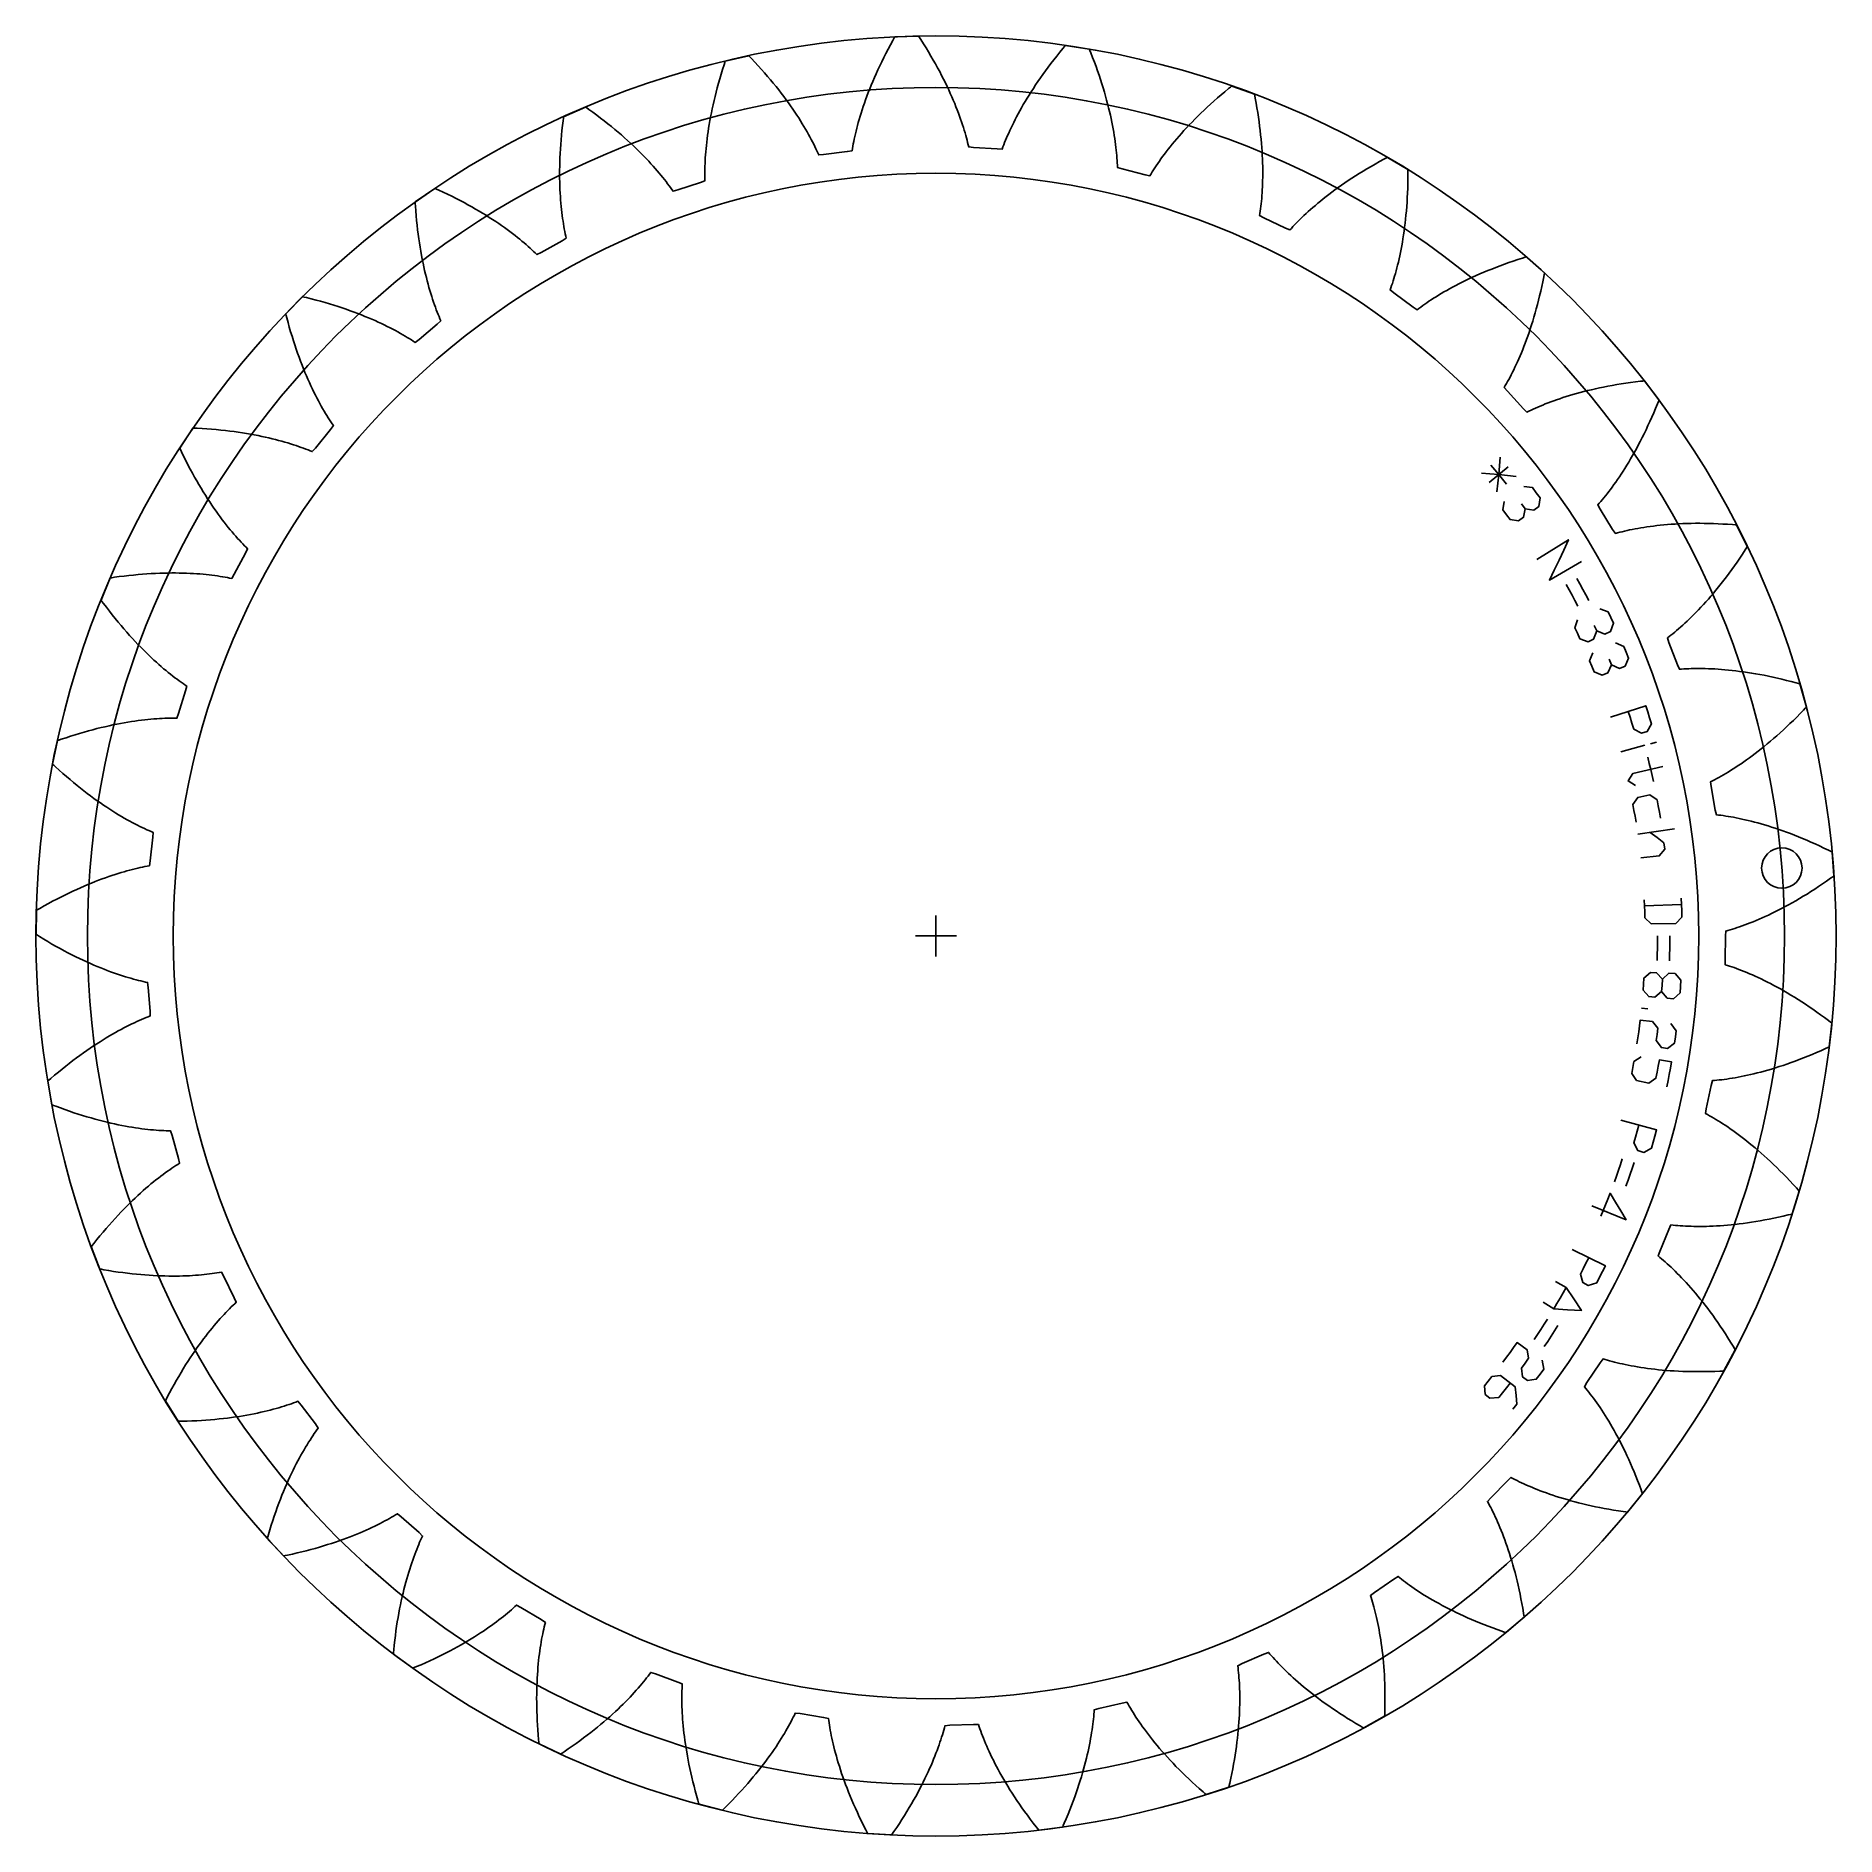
# Model space of a CAD drawing. Extents: x -4.38 to 4.38, y -4.38 to 4.38.
import ezdxf

# ---------------------------------------------------------------- set-up
doc = ezdxf.new("R2010")
doc.units = 0
doc.header["$MEASUREMENT"] = 0
for name, color, linetype in [('gear', 7, 'CONTINUOUS'), ('gear_guides', 5, 'CONTINUOUS'), ('gear_texts', 7, 'CONTINUOUS')]:
    doc.layers.add(name, color=color, linetype=linetype)

msp = doc.modelspace()

# ---------------------------------------------------------------- linework, layer by layer
at = {"layer": 'gear'}
msp.add_lwpolyline([(3.8375, 0), (3.839038, 0.023824), (3.849385, 0.026733), (3.860099, 0.029869), (3.871175, 0.033238), (3.882612, 0.036848), (3.894403, 0.040709), (3.906546, 0.044828), (3.919036, 0.049212), (3.931869, 0.053869), (3.945041, 0.058807), (3.958546, 0.064035), (3.972381, 0.069558), (3.98654, 0.075386), (4.001018, 0.081525), (4.015811, 0.087983), (4.030913, 0.094766), (4.046319, 0.101883), (4.062024, 0.109341), (4.078022, 0.117146), (4.094307, 0.125306), (4.110874, 0.133827), (4.127717, 0.142717), (4.14483, 0.151982), (4.162206, 0.161628), (4.17984, 0.171663), (4.197725, 0.182093), (4.215855, 0.192925), (4.234223, 0.204164), (4.252822, 0.215817), (4.271647, 0.22789), (4.29069, 0.240389), (4.309943, 0.25332), (4.329401, 0.266689), (4.349056, 0.280501), (4.358955, 0.287576), (4.363922, 0.291155), (4.365165, 0.292054), (4.365204, 0.292083), (4.365237, 0.29211), (4.355903, 0.408327), (4.355866, 0.408349), (4.355823, 0.40837), (4.354452, 0.40906), (4.348978, 0.411801), (4.338077, 0.417204), (4.316469, 0.427703), (4.295127, 0.437795), (4.274057, 0.447487), (4.253263, 0.456787), (4.232753, 0.465701), (4.212532, 0.474236), (4.192605, 0.482399), (4.172979, 0.490198), (4.153659, 0.49764), (4.134649, 0.504732), (4.115956, 0.511482), (4.097584, 0.517897), (4.079539, 0.523985), (4.061824, 0.529753), (4.044445, 0.535209), (4.027407, 0.540361), (4.010713, 0.545216), (3.994369, 0.549783), (3.978377, 0.55407), (3.962744, 0.558083), (3.947471, 0.561833), (3.932563, 0.565326), (3.918024, 0.568571), (3.903858, 0.571576), (3.890067, 0.574349), (3.876655, 0.576898), (3.863626, 0.579233), (3.850981, 0.58136), (3.838724, 0.583289), (3.826858, 0.585029), (3.815386, 0.586587), (3.804309, 0.587972), (3.79363, 0.589193), (3.78831, 0.612466), (3.768151, 0.726252), (3.765153, 0.749936), (3.774762, 0.754751), (3.784689, 0.759857), (3.794928, 0.765262), (3.805474, 0.770972), (3.816322, 0.776994), (3.827466, 0.783336), (3.838901, 0.790005), (3.850621, 0.797007), (3.862619, 0.804349), (3.874891, 0.812037), (3.887431, 0.820079), (3.900231, 0.828481), (3.913286, 0.837249), (3.926589, 0.84639), (3.940135, 0.855909), (3.953916, 0.865813), (3.967925, 0.876108), (3.982157, 0.8868), (3.996604, 0.897894), (4.011258, 0.909397), (4.026114, 0.921313), (4.041164, 0.933649), (4.056401, 0.94641), (4.071817, 0.959601), (4.087405, 0.973227), (4.103157, 0.987294), (4.119066, 1.001806), (4.135125, 1.016769), (4.151324, 1.032186), (4.167657, 1.048063), (4.184116, 1.064404), (4.200692, 1.081214), (4.217378, 1.098496), (4.225759, 1.107316), (4.229959, 1.111771), (4.231009, 1.11289), (4.231042, 1.112925), (4.23107, 1.112958), (4.19991, 1.225308), (4.19987, 1.225323), (4.199823, 1.225336), (4.198347, 1.225753), (4.192452, 1.227408), (4.180725, 1.230651), (4.157522, 1.236871), (4.134655, 1.242742), (4.112131, 1.248271), (4.089954, 1.253468), (4.068127, 1.258339), (4.046656, 1.262893), (4.025545, 1.267138), (4.004797, 1.271081), (3.984418, 1.274732), (3.96441, 1.278099), (3.944777, 1.281189), (3.925523, 1.284011), (3.906651, 1.286573), (3.888165, 1.288885), (3.870068, 1.290953), (3.852363, 1.292787), (3.835052, 1.294396), (3.818138, 1.295787), (3.801625, 1.29697), (3.785514, 1.297952), (3.769807, 1.298744), (3.754508, 1.299352), (3.739618, 1.299787), (3.725139, 1.300056), (3.711072, 1.300169), (3.69742, 1.300135), (3.684184, 1.299961), (3.671366, 1.299657), (3.658965, 1.299232), (3.646985, 1.298694), (3.635425, 1.298053), (3.624286, 1.297317), (3.613569, 1.296494), (3.60394, 1.31834), (3.562612, 1.426255), (3.555185, 1.448944), (3.56371, 1.45549), (3.572491, 1.462383), (3.581522, 1.469627), (3.590797, 1.47723), (3.600309, 1.485197), (3.610052, 1.493533), (3.620018, 1.502245), (3.6302, 1.511338), (3.640593, 1.520819), (3.651188, 1.530691), (3.661979, 1.540961), (3.672958, 1.551633), (3.684117, 1.562713), (3.69545, 1.574206), (3.70695, 1.586117), (3.718607, 1.59845), (3.730415, 1.611211), (3.742366, 1.624402), (3.754452, 1.63803), (3.766665, 1.652098), (3.778998, 1.666611), (3.791441, 1.681572), (3.803987, 1.696986), (3.816628, 1.712856), (3.829356, 1.729186), (3.842161, 1.74598), (3.855036, 1.763241), (3.867973, 1.780972), (3.880962, 1.799176), (3.893995, 1.817858), (3.907064, 1.837018), (3.920159, 1.856661), (3.933272, 1.876789), (3.939833, 1.887036), (3.943114, 1.892205), (3.943934, 1.893502), (3.94396, 1.893543), (3.94398, 1.893581), (3.892121, 1.998003), (3.892079, 1.99801), (3.892031, 1.998014), (3.890502, 1.998144), (3.884401, 1.998654), (3.872272, 1.999619), (3.848311, 2.001335), (3.824746, 2.002772), (3.801583, 2.003939), (3.778822, 2.004845), (3.756469, 2.005497), (3.734524, 2.005905), (3.712991, 2.006078), (3.691872, 2.006024), (3.67117, 2.005752), (3.650886, 2.005271), (3.631023, 2.00459), (3.611583, 2.003717), (3.592568, 2.002662), (3.573978, 2.001433), (3.555816, 2.000039), (3.538084, 1.998489), (3.520781, 1.996793), (3.50391, 1.994958), (3.487471, 1.992994), (3.471465, 1.99091), (3.455893, 1.988714), (3.440755, 1.986417), (3.426052, 1.984026), (3.411783, 1.98155), (3.39795, 1.978999), (3.384551, 1.976381), (3.371587, 1.973706), (3.359057, 1.970981), (3.346962, 1.968217), (3.335299, 1.965422), (3.32407, 1.962604), (3.313272, 1.959773), (3.302904, 1.956937), (3.289315, 1.976566), (3.22831, 2.074709), (3.216724, 2.095583), (3.223855, 2.103624), (3.231173, 2.112054), (3.23867, 2.120877), (3.246339, 2.130097), (3.254172, 2.13972), (3.26216, 2.14975), (3.270297, 2.16019), (3.278575, 2.171047), (3.286986, 2.182322), (3.295521, 2.194021), (3.304173, 2.206147), (3.312934, 2.218705), (3.321795, 2.231697), (3.330748, 2.245127), (3.339786, 2.258999), (3.348898, 2.273315), (3.358078, 2.28808), (3.367317, 2.303295), (3.376605, 2.318964), (3.385935, 2.335089), (3.395298, 2.351673), (3.404685, 2.368719), (3.414087, 2.386229), (3.423497, 2.404204), (3.432904, 2.422648), (3.442299, 2.441562), (3.451675, 2.460947), (3.461022, 2.480806), (3.470332, 2.50114), (3.479594, 2.52195), (3.4888, 2.543238), (3.497941, 2.565004), (3.507008, 2.58725), (3.511511, 2.598553), (3.513754, 2.60425), (3.514314, 2.605678), (3.514332, 2.605723), (3.514345, 2.605764), (3.443661, 2.698486), (3.443618, 2.698484), (3.44357, 2.698479), (3.442044, 2.698318), (3.435957, 2.697664), (3.423864, 2.696316), (3.400011, 2.693466), (3.376601, 2.690418), (3.353635, 2.68718), (3.331115, 2.683761), (3.309041, 2.680171), (3.287416, 2.676419), (3.266239, 2.672514), (3.245512, 2.668464), (3.225236, 2.664279), (3.20541, 2.659968), (3.186035, 2.65554), (3.167111, 2.651004), (3.148639, 2.646369), (3.130618, 2.641644), (3.113048, 2.636838), (3.095929, 2.631961), (3.079261, 2.62702), (3.063042, 2.622026), (3.047271, 2.616986), (3.031949, 2.611911), (3.017074, 2.606808), (3.002644, 2.601687), (2.988659, 2.596556), (2.975117, 2.591425), (2.962016, 2.586302), (2.949355, 2.581196), (2.937132, 2.576115), (2.925344, 2.571069), (2.91399, 2.566065), (2.903068, 2.561113), (2.892574, 2.556222), (2.882507, 2.551398), (2.872863, 2.546652), (2.855805, 2.563354), (2.777329, 2.648178), (2.762002, 2.666482), (2.767483, 2.675728), (2.773073, 2.68539), (2.778765, 2.695472), (2.78455, 2.705977), (2.79042, 2.716909), (2.796366, 2.728269), (2.80238, 2.740061), (2.808454, 2.752287), (2.814579, 2.764951), (2.820746, 2.778054), (2.826946, 2.791598), (2.833172, 2.805587), (2.839414, 2.820021), (2.845664, 2.834903), (2.851913, 2.850234), (2.858152, 2.866017), (2.864371, 2.882251), (2.870563, 2.89894), (2.876719, 2.916084), (2.882828, 2.933683), (2.888883, 2.95174), (2.894875, 2.970254), (2.900794, 2.989227), (2.906631, 3.008658), (2.912377, 3.028549), (2.918024, 3.048899), (2.923562, 3.069709), (2.928982, 3.090977), (2.934274, 3.112706), (2.939431, 3.134892), (2.944442, 3.157538), (2.949299, 3.180641), (2.953992, 3.2042), (2.956274, 3.216151), (2.957399, 3.22217), (2.957678, 3.223679), (2.957687, 3.223726), (2.957692, 3.223769), (2.870738, 3.301438), (2.870696, 3.301428), (2.87065, 3.301414), (2.869182, 3.300967), (2.863328, 3.299172), (2.85171, 3.295561), (2.828827, 3.288248), (2.806417, 3.280824), (2.784479, 3.273299), (2.763012, 3.26568), (2.742017, 3.257977), (2.721492, 3.2502), (2.701438, 3.242358), (2.681852, 3.234459), (2.662733, 3.226512), (2.644081, 3.218527), (2.625895, 3.210512), (2.608171, 3.202477), (2.59091, 3.19443), (2.574109, 3.18638), (2.557767, 3.178336), (2.54188, 3.170306), (2.526448, 3.1623), (2.511467, 3.154327), (2.496935, 3.146394), (2.482851, 3.13851), (2.46921, 3.130684), (2.45601, 3.122925), (2.443249, 3.115241), (2.430923, 3.107639), (2.419028, 3.100129), (2.407562, 3.092719), (2.396521, 3.085417), (2.385902, 3.078231), (2.3757, 3.07117), (2.365912, 3.06424), (2.356533, 3.057451), (2.347561, 3.050809), (2.33899, 3.044323), (2.319079, 3.057495), (2.225968, 3.125935), (2.207454, 3.141007), (2.211086, 3.151123), (2.214747, 3.161669), (2.218428, 3.172646), (2.22212, 3.184056), (2.225815, 3.195901), (2.229504, 3.208181), (2.233178, 3.220898), (2.236828, 3.234053), (2.240445, 3.247647), (2.244021, 3.26168), (2.247546, 3.276154), (2.251012, 3.291068), (2.25441, 3.306422), (2.257731, 3.322218), (2.260965, 3.338455), (2.264104, 3.355133), (2.267139, 3.372251), (2.27006, 3.38981), (2.27286, 3.407809), (2.275529, 3.426247), (2.278057, 3.445123), (2.280436, 3.464436), (2.282658, 3.484186), (2.284712, 3.504371), (2.28659, 3.52499), (2.288284, 3.546041), (2.289783, 3.567523), (2.29108, 3.589433), (2.292165, 3.61177), (2.293029, 3.634532), (2.293664, 3.657716), (2.294061, 3.681321), (2.29421, 3.705343), (2.29419, 3.71751), (2.294155, 3.723632), (2.294144, 3.725167), (2.294143, 3.725215), (2.29414, 3.725258), (2.194059, 3.785067), (2.194019, 3.78505), (2.193977, 3.785027), (2.19262, 3.78431), (2.187212, 3.78144), (2.176487, 3.775695), (2.155401, 3.764184), (2.134801, 3.752653), (2.114684, 3.741112), (2.095047, 3.729568), (2.075889, 3.718032), (2.057207, 3.706511), (2.038999, 3.695015), (2.021262, 3.683552), (2.003993, 3.67213), (1.987189, 3.66076), (1.970848, 3.649448), (1.954966, 3.638203), (1.939539, 3.627035), (1.924565, 3.615951), (1.91004, 3.604959), (1.895961, 3.594069), (1.882322, 3.583287), (1.869121, 3.572622), (1.856354, 3.562082), (1.844015, 3.551676), (1.832102, 3.54141), (1.82061, 3.531293), (1.809533, 3.521332), (1.798868, 3.511535), (1.78861, 3.50191), (1.778753, 3.492464), (1.769294, 3.483204), (1.760226, 3.474139), (1.751545, 3.465274), (1.743245, 3.456617), (1.735321, 3.448175), (1.727768, 3.439956), (1.72058, 3.431965), (1.698535, 3.441131), (1.594155, 3.490713), (1.573123, 3.502009), (1.574775, 3.512629), (1.576373, 3.523677), (1.57791, 3.535152), (1.579377, 3.547055), (1.580763, 3.559385), (1.582061, 3.572142), (1.583262, 3.585324), (1.584357, 3.598932), (1.585336, 3.612965), (1.586191, 3.627421), (1.586914, 3.6423), (1.587495, 3.657601), (1.587925, 3.673321), (1.588197, 3.68946), (1.588299, 3.706015), (1.588226, 3.722986), (1.587966, 3.740369), (1.587512, 3.758164), (1.586855, 3.776367), (1.585985, 3.794977), (1.584896, 3.81399), (1.583577, 3.833405), (1.58202, 3.853218), (1.580218, 3.873427), (1.57816, 3.894029), (1.575839, 3.91502), (1.573246, 3.936397), (1.570372, 3.958157), (1.56721, 3.980296), (1.563751, 4.00281), (1.559987, 4.025695), (1.55591, 4.048948), (1.55151, 4.072565), (1.549187, 4.084508), (1.547995, 4.090513), (1.547693, 4.092018), (1.547684, 4.092065), (1.547672, 4.092106), (1.438081, 4.131894), (1.438045, 4.13187), (1.438008, 4.13184), (1.436811, 4.130879), (1.432044, 4.127037), (1.4226, 4.119366), (1.404074, 4.104073), (1.386028, 4.088852), (1.368458, 4.073712), (1.351361, 4.05866), (1.334733, 4.043707), (1.318569, 4.028858), (1.302865, 4.014124), (1.287618, 3.999511), (1.272823, 3.985028), (1.258475, 3.970683), (1.24457, 3.956483), (1.231102, 3.942436), (1.218068, 3.92855), (1.205463, 3.914832), (1.19328, 3.901291), (1.181516, 3.887932), (1.170165, 3.874764), (1.159221, 3.861794), (1.148678, 3.849028), (1.138533, 3.836475), (1.128777, 3.82414), (1.119407, 3.81203), (1.110416, 3.800153), (1.101798, 3.788515), (1.093546, 3.777123), (1.085656, 3.765982), (1.07812, 3.755099), (1.070931, 3.744481), (1.064085, 3.734134), (1.057574, 3.724063), (1.05139, 3.714274), (1.045529, 3.704774), (1.039983, 3.695567), (1.016602, 3.700395), (0.904725, 3.729327), (0.881935, 3.736438), (0.881547, 3.747179), (0.881026, 3.75833), (0.880364, 3.769889), (0.879551, 3.781854), (0.878579, 3.794224), (0.877439, 3.806995), (0.876123, 3.820167), (0.874623, 3.833736), (0.872929, 3.847701), (0.871033, 3.862058), (0.868927, 3.876805), (0.866601, 3.891938), (0.864049, 3.907456), (0.861261, 3.923354), (0.858229, 3.93963), (0.854945, 3.95628), (0.8514, 3.9733), (0.847586, 3.990687), (0.843496, 4.008437), (0.839121, 4.026546), (0.834452, 4.04501), (0.829483, 4.063824), (0.824205, 4.082985), (0.81861, 4.102488), (0.812691, 4.122328), (0.806439, 4.1425), (0.799847, 4.163), (0.792908, 4.183823), (0.785613, 4.204963), (0.777956, 4.226416), (0.769928, 4.248175), (0.761524, 4.270236), (0.752734, 4.292594), (0.748193, 4.303881), (0.745886, 4.309552), (0.745305, 4.310973), (0.745287, 4.311017), (0.745268, 4.311056), (0.630126, 4.329384), (0.630096, 4.329353), (0.630065, 4.329317), (0.629072, 4.328147), (0.625118, 4.323473), (0.617296, 4.314153), (0.602, 4.29563), (0.58716, 4.277268), (0.572774, 4.259077), (0.558834, 4.241062), (0.545336, 4.223231), (0.532274, 4.205592), (0.519643, 4.188152), (0.507437, 4.170918), (0.49565, 4.153897), (0.484276, 4.137095), (0.473309, 4.12052), (0.462744, 4.104179), (0.452573, 4.088077), (0.442792, 4.072222), (0.433392, 4.056619), (0.424369, 4.041276), (0.415714, 4.026197), (0.407423, 4.01139), (0.399487, 3.99686), (0.3919, 3.982613), (0.384656, 3.968655), (0.377747, 3.954991), (0.371166, 3.941627), (0.364906, 3.928568), (0.358959, 3.91582), (0.35332, 3.903387), (0.347979, 3.891275), (0.342931, 3.879489), (0.338166, 3.868032), (0.333678, 3.856911), (0.32946, 3.846129), (0.325502, 3.835691), (0.321798, 3.825601), (0.297927, 3.825918), (0.182596, 3.833153), (0.158872, 3.835823), (0.156458, 3.846297), (0.153836, 3.857148), (0.150998, 3.868372), (0.147935, 3.879967), (0.14464, 3.891929), (0.141104, 3.904254), (0.137319, 3.916939), (0.133278, 3.929979), (0.128972, 3.943371), (0.124393, 3.957109), (0.119534, 3.971191), (0.114387, 3.985611), (0.108944, 4.000366), (0.103197, 4.015449), (0.09714, 4.030857), (0.090764, 4.046584), (0.084062, 4.062626), (0.077027, 4.078977), (0.069651, 4.095632), (0.061928, 4.112586), (0.053849, 4.129832), (0.045409, 4.147366), (0.0366, 4.165182), (0.027416, 4.183273), (0.017849, 4.201634), (0.007892, 4.220259), (-0.00246, 4.239141), (-0.013215, 4.258274), (-0.024379, 4.277652), (-0.035957, 4.297268), (-0.047958, 4.317115), (-0.060386, 4.337187), (-0.073247, 4.357477), (-0.079842, 4.367701), (-0.083182, 4.372833), (-0.084021, 4.374118), (-0.084047, 4.374158), (-0.084073, 4.374192), (-0.200602, 4.370399), (-0.200626, 4.370363), (-0.20065, 4.370321), (-0.201403, 4.368984), (-0.204402, 4.363646), (-0.210318, 4.353014), (-0.221833, 4.331931), (-0.232929, 4.311093), (-0.243613, 4.290508), (-0.253891, 4.27018), (-0.263771, 4.250118), (-0.273258, 4.230326), (-0.282361, 4.21081), (-0.291085, 4.191577), (-0.299437, 4.172633), (-0.307426, 4.153982), (-0.315058, 4.135632), (-0.322339, 4.117586), (-0.329279, 4.09985), (-0.335883, 4.08243), (-0.34216, 4.065331), (-0.348117, 4.048557), (-0.353761, 4.032113), (-0.359101, 4.016004), (-0.364143, 4.000235), (-0.368896, 3.98481), (-0.373368, 3.969733), (-0.377567, 3.955008), (-0.3815, 3.94064), (-0.385175, 3.926633), (-0.388601, 3.91299), (-0.391786, 3.899714), (-0.394738, 3.88681), (-0.397465, 3.874281), (-0.399975, 3.86213), (-0.402277, 3.850361), (-0.404379, 3.838975), (-0.40629, 3.827977), (-0.408017, 3.817368), (-0.431517, 3.813161), (-0.546133, 3.79844), (-0.569934, 3.796572), (-0.574286, 3.806399), (-0.578914, 3.816558), (-0.583825, 3.827042), (-0.589027, 3.837848), (-0.594526, 3.84897), (-0.600331, 3.860404), (-0.606448, 3.872143), (-0.612884, 3.884182), (-0.619647, 3.896517), (-0.626743, 3.909141), (-0.634179, 3.922048), (-0.641962, 3.935234), (-0.650099, 3.948691), (-0.658597, 3.962415), (-0.66746, 3.976398), (-0.676698, 3.990634), (-0.686314, 4.005118), (-0.696317, 4.019842), (-0.706711, 4.0348), (-0.717503, 4.049986), (-0.7287, 4.065392), (-0.740305, 4.081012), (-0.752327, 4.096838), (-0.764769, 4.112865), (-0.777639, 4.129083), (-0.79094, 4.145487), (-0.804679, 4.162069), (-0.81886, 4.178821), (-0.833489, 4.195736), (-0.848571, 4.212806), (-0.86411, 4.230023), (-0.880112, 4.24738), (-0.896581, 4.264869), (-0.904992, 4.273661), (-0.909242, 4.278068), (-0.91031, 4.279171), (-0.910343, 4.279205), (-0.910375, 4.279234), (-1.02408, 4.253456), (-1.024097, 4.253416), (-1.024112, 4.25337), (-1.024599, 4.251915), (-1.026533, 4.246106), (-1.030331, 4.234547), (-1.037647, 4.211665), (-1.044599, 4.189104), (-1.051194, 4.166869), (-1.05744, 4.144963), (-1.063344, 4.123393), (-1.068915, 4.102164), (-1.074159, 4.081278), (-1.079086, 4.060742), (-1.083702, 4.040559), (-1.088017, 4.020734), (-1.092038, 4.00127), (-1.095773, 3.982173), (-1.09923, 3.963444), (-1.102418, 3.945089), (-1.105346, 3.927111), (-1.10802, 3.909512), (-1.110451, 3.892298), (-1.112645, 3.87547), (-1.114612, 3.859031), (-1.11636, 3.842985), (-1.117898, 3.827334), (-1.119234, 3.812081), (-1.120377, 3.797229), (-1.121335, 3.782779), (-1.122117, 3.768734), (-1.122732, 3.755095), (-1.123188, 3.741866), (-1.123495, 3.729047), (-1.12366, 3.716641), (-1.123693, 3.704648), (-1.123602, 3.693071), (-1.123397, 3.68191), (-1.123085, 3.671166), (-1.145364, 3.662587), (-1.255123, 3.626441), (-1.27814, 3.620102), (-1.284274, 3.628928), (-1.29074, 3.638027), (-1.297547, 3.647393), (-1.3047, 3.657019), (-1.312205, 3.6669), (-1.320068, 3.677028), (-1.328296, 3.687397), (-1.336895, 3.698001), (-1.34587, 3.708833), (-1.355227, 3.719886), (-1.364971, 3.731153), (-1.375109, 3.742627), (-1.385646, 3.754301), (-1.396587, 3.766169), (-1.407937, 3.778221), (-1.419701, 3.790452), (-1.431885, 3.802854), (-1.444494, 3.815419), (-1.457531, 3.82814), (-1.471002, 3.841009), (-1.484912, 3.854018), (-1.499264, 3.867159), (-1.514063, 3.880424), (-1.529314, 3.893806), (-1.54502, 3.907296), (-1.561185, 3.920886), (-1.577814, 3.934568), (-1.594909, 3.948334), (-1.612475, 3.962174), (-1.630515, 3.976082), (-1.649032, 3.990047), (-1.66803, 4.004062), (-1.687511, 4.018118), (-1.697434, 4.025159), (-1.702441, 4.028682), (-1.703697, 4.029563), (-1.703737, 4.029591), (-1.703774, 4.029613), (-1.810546, 3.982782), (-1.810554, 3.982739), (-1.810561, 3.982692), (-1.810764, 3.981171), (-1.811563, 3.975101), (-1.813104, 3.963032), (-1.815959, 3.939179), (-1.818515, 3.91571), (-1.820783, 3.892628), (-1.82277, 3.869937), (-1.824486, 3.847639), (-1.825937, 3.825739), (-1.827135, 3.804238), (-1.828086, 3.783141), (-1.828799, 3.762449), (-1.829284, 3.742165), (-1.829548, 3.722293), (-1.829602, 3.702833), (-1.829452, 3.683789), (-1.829109, 3.665162), (-1.828581, 3.646955), (-1.827877, 3.629168), (-1.827005, 3.611805), (-1.825975, 3.594865), (-1.824796, 3.578352), (-1.823476, 3.562265), (-1.822024, 3.546606), (-1.820449, 3.531376), (-1.81876, 3.516575), (-1.816966, 3.502205), (-1.815076, 3.488266), (-1.813099, 3.474758), (-1.811043, 3.461681), (-1.808918, 3.449036), (-1.806733, 3.436822), (-1.804496, 3.42504), (-1.802215, 3.413689), (-1.799901, 3.402768), (-1.797562, 3.392278), (-1.817815, 3.379638), (-1.91875, 3.323372), (-1.940151, 3.312792), (-1.947844, 3.320298), (-1.955916, 3.328009), (-1.964372, 3.335918), (-1.973218, 3.344016), (-1.982457, 3.352298), (-1.992095, 3.360755), (-2.002137, 3.369379), (-2.012587, 3.378164), (-2.023449, 3.387102), (-2.034729, 3.396184), (-2.04643, 3.405403), (-2.058556, 3.414752), (-2.071112, 3.424221), (-2.084101, 3.433803), (-2.097527, 3.44349), (-2.111393, 3.453274), (-2.125704, 3.463146), (-2.140463, 3.473098), (-2.155672, 3.483121), (-2.171335, 3.493208), (-2.187455, 3.503349), (-2.204035, 3.513537), (-2.221077, 3.523762), (-2.238585, 3.534016), (-2.25656, 3.544289), (-2.275005, 3.554575), (-2.293922, 3.564862), (-2.313314, 3.575144), (-2.333182, 3.58541), (-2.353528, 3.595652), (-2.374353, 3.60586), (-2.39566, 3.616027), (-2.417449, 3.626142), (-2.428525, 3.631178), (-2.434109, 3.63369), (-2.435509, 3.634317), (-2.435553, 3.634336), (-2.435594, 3.634351), (-2.531573, 3.56816), (-2.531574, 3.568116), (-2.531571, 3.568069), (-2.531482, 3.566536), (-2.531119, 3.560425), (-2.530348, 3.548282), (-2.528636, 3.524321), (-2.526705, 3.500792), (-2.524564, 3.477698), (-2.522221, 3.45504), (-2.519685, 3.432821), (-2.516966, 3.411042), (-2.514073, 3.389703), (-2.511014, 3.368807), (-2.507798, 3.348354), (-2.504436, 3.328345), (-2.500935, 3.308782), (-2.497304, 3.289664), (-2.493553, 3.270992), (-2.489691, 3.252767), (-2.485727, 3.234988), (-2.481669, 3.217657), (-2.477528, 3.200772), (-2.47331, 3.184333), (-2.469027, 3.168341), (-2.464686, 3.152795), (-2.460297, 3.137694), (-2.455868, 3.123037), (-2.451409, 3.108823), (-2.446928, 3.095052), (-2.442434, 3.081723), (-2.437936, 3.068833), (-2.433443, 3.056382), (-2.428963, 3.044367), (-2.424506, 3.032788), (-2.420079, 3.021642), (-2.415692, 3.010928), (-2.411353, 3.000642), (-2.407071, 2.990784), (-2.424566, 2.97454), (-2.513028, 2.900189), (-2.53204, 2.88575), (-2.541015, 2.891664), (-2.5504, 2.897708), (-2.5602, 2.903873), (-2.570418, 2.910152), (-2.581058, 2.916535), (-2.592122, 2.923015), (-2.603615, 2.929583), (-2.615538, 2.936232), (-2.627896, 2.942952), (-2.640691, 2.949736), (-2.653925, 2.956574), (-2.667601, 2.963458), (-2.681722, 2.97038), (-2.69629, 2.977331), (-2.711306, 2.984302), (-2.726774, 2.991285), (-2.742695, 2.99827), (-2.75907, 3.005249), (-2.775901, 3.012213), (-2.79319, 3.019153), (-2.810938, 3.026061), (-2.829146, 3.032926), (-2.847816, 3.039741), (-2.866947, 3.046496), (-2.886542, 3.053183), (-2.9066, 3.059791), (-2.927123, 3.066313), (-2.94811, 3.072739), (-2.969562, 3.079059), (-2.991478, 3.085266), (-3.013859, 3.091349), (-3.036705, 3.097299), (-3.060015, 3.103108), (-3.071843, 3.105956), (-3.077801, 3.107366), (-3.079295, 3.107717), (-3.079342, 3.107728), (-3.079385, 3.107735), (-3.161103, 3.024575), (-3.161095, 3.024532), (-3.161084, 3.024486), (-3.160707, 3.022998), (-3.159193, 3.017066), (-3.156138, 3.005289), (-3.149923, 2.982084), (-3.143574, 2.959346), (-3.1371, 2.937074), (-3.130512, 2.91527), (-3.123817, 2.893932), (-3.117025, 2.873061), (-3.110146, 2.852655), (-3.103187, 2.832716), (-3.096159, 2.813241), (-3.089071, 2.79423), (-3.081931, 2.775683), (-3.074748, 2.757597), (-3.067531, 2.739973), (-3.06029, 2.722808), (-3.053032, 2.706101), (-3.045768, 2.68985), (-3.038505, 2.674054), (-3.031254, 2.658711), (-3.024021, 2.643819), (-3.016816, 2.629375), (-3.009649, 2.615377), (-3.002526, 2.601823), (-2.995458, 2.588711), (-2.988451, 2.576037), (-2.981516, 2.563798), (-2.97466, 2.551993), (-2.967891, 2.540617), (-2.961219, 2.529667), (-2.954651, 2.519141), (-2.948195, 2.509034), (-2.941859, 2.499344), (-2.935652, 2.490065), (-2.929582, 2.481196), (-2.943686, 2.461934), (-3.016479, 2.372185), (-3.032415, 2.354409), (-3.042346, 2.358518), (-3.052706, 2.362676), (-3.063496, 2.366875), (-3.074717, 2.371106), (-3.086372, 2.375361), (-3.098463, 2.37963), (-3.110991, 2.383905), (-3.123958, 2.388177), (-3.137364, 2.392437), (-3.151211, 2.396676), (-3.1655, 2.400886), (-3.180232, 2.405058), (-3.195408, 2.409183), (-3.211028, 2.413251), (-3.227093, 2.417254), (-3.243602, 2.421183), (-3.260557, 2.425029), (-3.277957, 2.428783), (-3.295802, 2.432436), (-3.314092, 2.435979), (-3.332826, 2.439402), (-3.352005, 2.442698), (-3.371627, 2.445856), (-3.391691, 2.448869), (-3.412197, 2.451726), (-3.433144, 2.454419), (-3.45453, 2.456939), (-3.476353, 2.459277), (-3.498613, 2.461423), (-3.521308, 2.46337), (-3.544436, 2.465107), (-3.567995, 2.466627), (-3.591983, 2.467919), (-3.604137, 2.468477), (-3.610254, 2.468734), (-3.611788, 2.468796), (-3.611836, 2.468798), (-3.611879, 2.468796), (-3.676382, 2.371674), (-3.676367, 2.371634), (-3.676346, 2.371591), (-3.675695, 2.370201), (-3.673086, 2.364662), (-3.667857, 2.353676), (-3.657363, 2.332067), (-3.646825, 2.310941), (-3.636254, 2.290298), (-3.625658, 2.270134), (-3.615046, 2.250449), (-3.604427, 2.23124), (-3.59381, 2.212505), (-3.583204, 2.194243), (-3.572617, 2.17645), (-3.562059, 2.159124), (-3.551537, 2.142263), (-3.541062, 2.125864), (-3.53064, 2.109924), (-3.520281, 2.094439), (-3.509993, 2.079408), (-3.499784, 2.064826), (-3.489664, 2.05069), (-3.479639, 2.036996), (-3.469719, 2.023742), (-3.459911, 2.010922), (-3.450224, 1.998534), (-3.440665, 1.986573), (-3.431242, 1.975035), (-3.421964, 1.963916), (-3.412838, 1.953211), (-3.403872, 1.942917), (-3.395073, 1.933027), (-3.386449, 1.923539), (-3.378007, 1.914445), (-3.369755, 1.905743), (-3.3617, 1.897427), (-3.353849, 1.889491), (-3.34621, 1.88193), (-3.356414, 1.860347), (-3.410906, 1.758444), (-3.42319, 1.737973), (-3.43372, 1.740129), (-3.444679, 1.742251), (-3.456068, 1.744333), (-3.467888, 1.746363), (-3.480138, 1.748335), (-3.492818, 1.750239), (-3.505929, 1.752065), (-3.519469, 1.753806), (-3.533439, 1.755452), (-3.547839, 1.756995), (-3.562666, 1.758424), (-3.577922, 1.759733), (-3.593604, 1.76091), (-3.609711, 1.761949), (-3.626243, 1.76284), (-3.643198, 1.763573), (-3.660574, 1.764141), (-3.67837, 1.764534), (-3.696584, 1.764744), (-3.715214, 1.764761), (-3.734258, 1.764578), (-3.753713, 1.764184), (-3.773578, 1.763572), (-3.79385, 1.762733), (-3.814527, 1.761658), (-3.835604, 1.760338), (-3.85708, 1.758765), (-3.878952, 1.75693), (-3.901216, 1.754825), (-3.92387, 1.752442), (-3.946908, 1.749771), (-3.970329, 1.746804), (-3.994128, 1.743533), (-4.006168, 1.741781), (-4.012223, 1.740876), (-4.013741, 1.740646), (-4.013788, 1.740639), (-4.01383, 1.74063), (-4.058788, 1.633055), (-4.058765, 1.633018), (-4.058736, 1.63298), (-4.057834, 1.631739), (-4.054224, 1.626794), (-4.04701, 1.616996), (-4.032616, 1.597763), (-4.018271, 1.579013), (-4.003984, 1.560743), (-3.989763, 1.542949), (-3.975617, 1.525628), (-3.961555, 1.508776), (-3.947584, 1.492389), (-3.933714, 1.476464), (-3.919951, 1.460996), (-3.906305, 1.445982), (-3.892783, 1.431417), (-3.879392, 1.417297), (-3.866142, 1.403617), (-3.85304, 1.390373), (-3.840093, 1.37756), (-3.82731, 1.365173), (-3.814697, 1.353208), (-3.802262, 1.341659), (-3.790012, 1.330521), (-3.777956, 1.31979), (-3.766099, 1.309459), (-3.754449, 1.299523), (-3.743013, 1.289977), (-3.731798, 1.280815), (-3.720811, 1.27203), (-3.710059, 1.263619), (-3.699547, 1.255573), (-3.689283, 1.247888), (-3.679273, 1.240557), (-3.669523, 1.233574), (-3.66004, 1.226932), (-3.650829, 1.220625), (-3.641897, 1.214647), (-3.647832, 1.191523), (-3.682054, 1.081149), (-3.690242, 1.058723), (-3.700989, 1.058846), (-3.712152, 1.058857), (-3.72373, 1.058745), (-3.73572, 1.058502), (-3.748122, 1.05812), (-3.760933, 1.05759), (-3.774152, 1.056902), (-3.787778, 1.056049), (-3.801807, 1.055021), (-3.816238, 1.05381), (-3.831068, 1.052408), (-3.846296, 1.050806), (-3.861917, 1.048995), (-3.87793, 1.046966), (-3.894332, 1.044712), (-3.911119, 1.042224), (-3.928289, 1.039493), (-3.945837, 1.036511), (-3.963762, 1.03327), (-3.982058, 1.029761), (-4.000723, 1.025976), (-4.019753, 1.021908), (-4.039143, 1.017548), (-4.05889, 1.012887), (-4.078989, 1.007918), (-4.099436, 1.002633), (-4.120226, 0.997025), (-4.141356, 0.991084), (-4.162819, 0.984803), (-4.184612, 0.978176), (-4.206729, 0.971193), (-4.229165, 0.963847), (-4.251915, 0.956132), (-4.263406, 0.952133), (-4.26918, 0.950098), (-4.270627, 0.949585), (-4.270672, 0.949569), (-4.270711, 0.949552), (-4.294498, 0.835413), (-4.294468, 0.835381), (-4.294433, 0.835349), (-4.293312, 0.834301), (-4.288831, 0.830129), (-4.279894, 0.821873), (-4.26212, 0.805712), (-4.244486, 0.790016), (-4.226999, 0.77478), (-4.209668, 0.759999), (-4.1925, 0.745668), (-4.175502, 0.731781), (-4.158683, 0.718335), (-4.142049, 0.705322), (-4.125608, 0.692739), (-4.109367, 0.680578), (-4.093332, 0.668835), (-4.077512, 0.657504), (-4.061912, 0.646579), (-4.04654, 0.636054), (-4.031403, 0.625923), (-4.016506, 0.61618), (-4.001856, 0.606818), (-3.98746, 0.597831), (-3.973325, 0.589213), (-3.959455, 0.580957), (-3.945857, 0.573056), (-3.932538, 0.565505), (-3.919502, 0.558295), (-3.906756, 0.551421), (-3.894305, 0.544875), (-3.882155, 0.53865), (-3.87031, 0.53274), (-3.858777, 0.527136), (-3.847561, 0.521831), (-3.836665, 0.51682), (-3.826097, 0.512093), (-3.815859, 0.507643), (-3.805956, 0.503463), (-3.807408, 0.479634), (-3.820124, 0.364778), (-3.823919, 0.341208), (-3.834496, 0.339295), (-3.845459, 0.337192), (-3.856806, 0.334892), (-3.868534, 0.332384), (-3.880639, 0.329662), (-3.893118, 0.326716), (-3.905969, 0.323539), (-3.919186, 0.320123), (-3.932767, 0.316459), (-3.946709, 0.312539), (-3.961005, 0.308355), (-3.975654, 0.3039), (-3.990651, 0.299165), (-4.005991, 0.294143), (-4.021669, 0.288825), (-4.037682, 0.283205), (-4.054025, 0.277274), (-4.070692, 0.271025), (-4.087679, 0.26445), (-4.104981, 0.257542), (-4.122592, 0.250294), (-4.140508, 0.242698), (-4.158723, 0.234746), (-4.177231, 0.226433), (-4.196026, 0.21775), (-4.215103, 0.208691), (-4.234457, 0.199249), (-4.25408, 0.189417), (-4.273967, 0.179188), (-4.294111, 0.168556), (-4.314507, 0.157513), (-4.335148, 0.146055), (-4.356026, 0.134173), (-4.366553, 0.128072), (-4.371838, 0.12498), (-4.373161, 0.124203), (-4.373202, 0.124179), (-4.373238, 0.124155), (-4.374993, 0.007577), (-4.374959, 0.007552), (-4.374918, 0.007526), (-4.373619, 0.006709), (-4.368429, 0.003461), (-4.358091, -0.002955), (-4.33758, -0.01546), (-4.317294, -0.027535), (-4.29724, -0.039186), (-4.277424, -0.05042), (-4.257854, -0.061243), (-4.238536, -0.071662), (-4.219476, -0.081682), (-4.20068, -0.091312), (-4.182154, -0.100556), (-4.163905, -0.109423), (-4.145938, -0.11792), (-4.12826, -0.126052), (-4.110874, -0.133827), (-4.093788, -0.141253), (-4.077007, -0.148336), (-4.060535, -0.155084), (-4.044379, -0.161505), (-4.028542, -0.167605), (-4.013031, -0.173392), (-3.997849, -0.178874), (-3.983002, -0.184058), (-3.968494, -0.188952), (-3.954329, -0.193564), (-3.940513, -0.197902), (-3.927048, -0.201974), (-3.913939, -0.205786), (-3.90119, -0.209349), (-3.888805, -0.212669), (-3.876788, -0.215754), (-3.865141, -0.218614), (-3.853868, -0.221255), (-3.842973, -0.223687), (-3.832459, -0.225917), (-3.829375, -0.249591), (-3.820124, -0.364778), (-3.81939, -0.38864), (-3.829413, -0.39252), (-3.839781, -0.396659), (-3.850487, -0.401066), (-3.861528, -0.405747), (-3.872899, -0.410711), (-3.884596, -0.415965), (-3.896613, -0.421517), (-3.908945, -0.427373), (-3.921587, -0.433541), (-3.934535, -0.440029), (-3.947782, -0.446842), (-3.961323, -0.453989), (-3.975152, -0.461477), (-3.989264, -0.469311), (-4.003653, -0.4775), (-4.018313, -0.486049), (-4.033238, -0.494966), (-4.048421, -0.504256), (-4.063857, -0.513927), (-4.079539, -0.523985), (-4.09546, -0.534435), (-4.111615, -0.545285), (-4.127995, -0.556539), (-4.144595, -0.568205), (-4.161408, -0.580288), (-4.178426, -0.592794), (-4.195643, -0.605728), (-4.213051, -0.619096), (-4.230642, -0.632904), (-4.248411, -0.647156), (-4.266348, -0.661859), (-4.284447, -0.677017), (-4.3027, -0.692635), (-4.311881, -0.700618), (-4.316486, -0.704654), (-4.317638, -0.705667), (-4.317674, -0.705699), (-4.317704, -0.70573), (-4.297366, -0.820533), (-4.297327, -0.820551), (-4.297282, -0.820569), (-4.295851, -0.821125), (-4.290141, -0.823333), (-4.278776, -0.827676), (-4.256268, -0.836073), (-4.234064, -0.84409), (-4.212167, -0.851736), (-4.190584, -0.859017), (-4.169319, -0.865941), (-4.148378, -0.872515), (-4.127766, -0.878747), (-4.107487, -0.884646), (-4.087547, -0.890217), (-4.06795, -0.89547), (-4.048699, -0.900413), (-4.029801, -0.905052), (-4.011258, -0.909397), (-3.993076, -0.913455), (-3.975257, -0.917234), (-3.957806, -0.920743), (-3.940726, -0.92399), (-3.924022, -0.926982), (-3.907695, -0.929729), (-3.891751, -0.932239), (-3.876191, -0.93452), (-3.861019, -0.93658), (-3.846237, -0.938428), (-3.831849, -0.940073), (-3.817857, -0.941522), (-3.804264, -0.942785), (-3.791071, -0.943871), (-3.778282, -0.944787), (-3.765897, -0.945542), (-3.75392, -0.946146), (-3.742351, -0.946606), (-3.731193, -0.946932), (-3.720446, -0.947132), (-3.712938, -0.969794), (-3.682054, -1.081149), (-3.676818, -1.104441), (-3.685926, -1.110148), (-3.695323, -1.116174), (-3.705002, -1.122527), (-3.714957, -1.129214), (-3.725184, -1.13624), (-3.735674, -1.143613), (-3.746423, -1.151338), (-3.757424, -1.159423), (-3.768671, -1.167872), (-3.780157, -1.176692), (-3.791875, -1.18589), (-3.803818, -1.19547), (-3.815981, -1.20544), (-3.828355, -1.215803), (-3.840934, -1.226567), (-3.853711, -1.237736), (-3.866679, -1.249316), (-3.87983, -1.261312), (-3.893156, -1.27373), (-3.906651, -1.286573), (-3.920307, -1.299848), (-3.934117, -1.313559), (-3.948071, -1.32771), (-3.962164, -1.342307), (-3.976386, -1.357353), (-3.99073, -1.372854), (-4.005187, -1.388812), (-4.019751, -1.405233), (-4.034411, -1.422121), (-4.049161, -1.439478), (-4.063992, -1.45731), (-4.078895, -1.475619), (-4.093862, -1.49441), (-4.101367, -1.503986), (-4.105124, -1.50882), (-4.106064, -1.510033), (-4.106094, -1.510071), (-4.106118, -1.510107), (-4.06442, -1.618987), (-4.064378, -1.618997), (-4.064331, -1.619006), (-4.062821, -1.619281), (-4.056796, -1.620368), (-4.044814, -1.622482), (-4.021124, -1.626468), (-3.997803, -1.630138), (-3.974855, -1.633502), (-3.952284, -1.636567), (-3.930094, -1.639341), (-3.908287, -1.641833), (-3.886868, -1.644052), (-3.865839, -1.646006), (-3.845205, -1.647703), (-3.824968, -1.649152), (-3.80513, -1.650362), (-3.785695, -1.651341), (-3.766665, -1.652098), (-3.748043, -1.652642), (-3.729831, -1.652981), (-3.712032, -1.653124), (-3.694646, -1.653079), (-3.677677, -1.652857), (-3.661126, -1.652464), (-3.644994, -1.651911), (-3.629284, -1.651206), (-3.613996, -1.650357), (-3.599132, -1.649375), (-3.584693, -1.648267), (-3.570679, -1.647042), (-3.557093, -1.64571), (-3.543933, -1.644279), (-3.531201, -1.642758), (-3.518897, -1.641156), (-3.507022, -1.639482), (-3.495575, -1.637744), (-3.484557, -1.635953), (-3.473967, -1.634115), (-3.462305, -1.654947), (-3.410906, -1.758444), (-3.401356, -1.780325), (-3.40922, -1.787652), (-3.417306, -1.795348), (-3.425608, -1.803418), (-3.434118, -1.811868), (-3.44283, -1.820703), (-3.451736, -1.829927), (-3.460828, -1.839547), (-3.470101, -1.849568), (-3.479545, -1.859993), (-3.489154, -1.870827), (-3.498919, -1.882076), (-3.508834, -1.893744), (-3.51889, -1.905835), (-3.529079, -1.918353), (-3.539394, -1.931303), (-3.549827, -1.944688), (-3.560368, -1.958513), (-3.571011, -1.972781), (-3.581747, -1.987496), (-3.592568, -2.002662), (-3.603465, -2.018281), (-3.614429, -2.034358), (-3.625454, -2.050894), (-3.636529, -2.067894), (-3.647646, -2.08536), (-3.658798, -2.103295), (-3.669974, -2.121701), (-3.681166, -2.140582), (-3.692366, -2.159938), (-3.703564, -2.179774), (-3.714753, -2.20009), (-3.725921, -2.220889), (-3.737062, -2.242172), (-3.742619, -2.252996), (-3.745393, -2.258454), (-3.746087, -2.259823), (-3.746108, -2.259866), (-3.746125, -2.259905), (-3.684575, -2.358926), (-3.684532, -2.358928), (-3.684484, -2.358928), (-3.68295, -2.358912), (-3.676828, -2.35884), (-3.664662, -2.358648), (-3.640646, -2.358078), (-3.617052, -2.357269), (-3.593882, -2.356229), (-3.571139, -2.354966), (-3.548824, -2.353491), (-3.52694, -2.351811), (-3.505488, -2.349937), (-3.48447, -2.347875), (-3.463887, -2.345637), (-3.443741, -2.34323), (-3.424033, -2.340664), (-3.404764, -2.337947), (-3.385935, -2.335089), (-3.367547, -2.332098), (-3.3496, -2.328985), (-3.332095, -2.325756), (-3.315032, -2.322423), (-3.298411, -2.318992), (-3.282234, -2.315475), (-3.266498, -2.311879), (-3.251205, -2.308213), (-3.236354, -2.304487), (-3.221945, -2.300709), (-3.207976, -2.296888), (-3.194448, -2.293033), (-3.181359, -2.289154), (-3.168708, -2.285258), (-3.156494, -2.281355), (-3.144716, -2.277454), (-3.133372, -2.273562), (-3.122461, -2.26969), (-3.111981, -2.265846), (-3.10193, -2.262037), (-3.086536, -2.280285), (-3.016479, -2.372185), (-3.002961, -2.391863), (-3.009295, -2.400546), (-3.015779, -2.409633), (-3.022403, -2.419128), (-3.029161, -2.429036), (-3.036043, -2.43936), (-3.043042, -2.450104), (-3.05015, -2.46127), (-3.057359, -2.472864), (-3.064659, -2.484888), (-3.072044, -2.497346), (-3.079504, -2.510239), (-3.087031, -2.523573), (-3.094617, -2.537348), (-3.102254, -2.551569), (-3.109931, -2.566237), (-3.117642, -2.581354), (-3.125377, -2.596925), (-3.133127, -2.612949), (-3.140884, -2.62943), (-3.148639, -2.646369), (-3.156383, -2.663768), (-3.164107, -2.681629), (-3.171803, -2.699953), (-3.179461, -2.718742), (-3.187072, -2.737996), (-3.194627, -2.757718), (-3.202118, -2.777906), (-3.209535, -2.798564), (-3.216869, -2.81969), (-3.224111, -2.841287), (-3.231252, -2.863353), (-3.238283, -2.88589), (-3.245194, -2.908897), (-3.248602, -2.920577), (-3.250294, -2.926461), (-3.250716, -2.927936), (-3.250729, -2.927983), (-3.250738, -2.928025), (-3.17156, -3.013607), (-3.171518, -3.013602), (-3.171471, -3.013592), (-3.169967, -3.013287), (-3.163969, -3.012057), (-3.15206, -3.009566), (-3.128586, -3.004462), (-3.105571, -2.999202), (-3.083017, -2.993795), (-3.060924, -2.988252), (-3.039291, -2.98258), (-3.018121, -2.976789), (-2.997411, -2.970888), (-2.977163, -2.964887), (-2.957376, -2.958793), (-2.938049, -2.952617), (-2.919183, -2.946367), (-2.900776, -2.940053), (-2.882828, -2.933683), (-2.865338, -2.927267), (-2.848305, -2.920813), (-2.831727, -2.91433), (-2.815603, -2.907827), (-2.799933, -2.901314), (-2.784713, -2.894798), (-2.769942, -2.888289), (-2.75562, -2.881795), (-2.741742, -2.875326), (-2.728308, -2.868889), (-2.715315, -2.862494), (-2.702761, -2.856149), (-2.690642, -2.849862), (-2.678957, -2.843642), (-2.667702, -2.837498), (-2.656876, -2.831438), (-2.646473, -2.825471), (-2.636492, -2.819603), (-2.626929, -2.813845), (-2.61778, -2.808203), (-2.599212, -2.823208), (-2.513028, -2.900189), (-2.49603, -2.916953), (-2.500607, -2.926678), (-2.505254, -2.936828), (-2.509962, -2.947405), (-2.514722, -2.958413), (-2.519526, -2.969852), (-2.524365, -2.981726), (-2.529231, -2.994037), (-2.534115, -3.006785), (-2.539009, -3.019974), (-2.543902, -3.033603), (-2.548787, -3.047676), (-2.553655, -3.062193), (-2.558497, -3.077155), (-2.563304, -3.092564), (-2.568067, -3.10842), (-2.572777, -3.124724), (-2.577426, -3.141476), (-2.582003, -3.158678), (-2.586501, -3.176329), (-2.59091, -3.19443), (-2.595222, -3.21298), (-2.599426, -3.23198), (-2.603515, -3.251429), (-2.607478, -3.271328), (-2.611308, -3.291675), (-2.614995, -3.312469), (-2.618529, -3.333711), (-2.621903, -3.355399), (-2.625106, -3.377531), (-2.62813, -3.400108), (-2.630966, -3.423127), (-2.633605, -3.446587), (-2.636037, -3.470486), (-2.637173, -3.4826), (-2.637721, -3.488698), (-2.637855, -3.490227), (-2.63786, -3.490275), (-2.63786, -3.490318), (-2.543917, -3.559369), (-2.543876, -3.559356), (-2.543832, -3.559338), (-2.542413, -3.558753), (-2.536757, -3.55641), (-2.525534, -3.55171), (-2.50345, -3.542256), (-2.481847, -3.532735), (-2.460723, -3.523158), (-2.440078, -3.513534), (-2.419911, -3.50387), (-2.400218, -3.494178), (-2.381, -3.484464), (-2.362253, -3.474739), (-2.343977, -3.465011), (-2.326168, -3.455289), (-2.308826, -3.445582), (-2.291947, -3.435898), (-2.275529, -3.426247), (-2.259569, -3.416636), (-2.244065, -3.407075), (-2.229013, -3.397572), (-2.214412, -3.388135), (-2.200257, -3.378774), (-2.186545, -3.369495), (-2.173274, -3.360309), (-2.160439, -3.351222), (-2.148036, -3.342243), (-2.136063, -3.33338), (-2.124515, -3.324641), (-2.113388, -3.316035), (-2.102679, -3.307569), (-2.092382, -3.29925), (-2.082494, -3.291087), (-2.073009, -3.283088), (-2.063924, -3.275259), (-2.055234, -3.267609), (-2.046933, -3.260145), (-2.039018, -3.252874), (-2.017945, -3.264093), (-1.91875, -3.323372), (-1.898887, -3.336616), (-1.901541, -3.347032), (-1.904182, -3.357878), (-1.906803, -3.369155), (-1.909394, -3.380865), (-1.911946, -3.393007), (-1.914451, -3.405582), (-1.9169, -3.418591), (-1.919283, -3.432033), (-1.921592, -3.445909), (-1.923817, -3.460219), (-1.925951, -3.474962), (-1.927984, -3.490138), (-1.929907, -3.505746), (-1.93171, -3.521786), (-1.933387, -3.538256), (-1.934926, -3.555157), (-1.93632, -3.572487), (-1.93756, -3.590244), (-1.938636, -3.608427), (-1.939539, -3.627035), (-1.940262, -3.646066), (-1.940795, -3.665519), (-1.941129, -3.68539), (-1.941255, -3.705679), (-1.941165, -3.726383), (-1.940849, -3.7475), (-1.9403, -3.769026), (-1.939508, -3.790961), (-1.938465, -3.8133), (-1.937162, -3.836041), (-1.93559, -3.85918), (-1.933741, -3.882716), (-1.931607, -3.906644), (-1.93043, -3.918753), (-1.929813, -3.924845), (-1.929656, -3.926371), (-1.929651, -3.926419), (-1.929644, -3.926462), (-1.82433, -3.976486), (-1.824293, -3.976465), (-1.824252, -3.976439), (-1.82297, -3.975596), (-1.817859, -3.972226), (-1.807729, -3.965487), (-1.787833, -3.952024), (-1.768422, -3.938587), (-1.749493, -3.925185), (-1.731042, -3.911827), (-1.713068, -3.898522), (-1.695566, -3.885278), (-1.678533, -3.872102), (-1.661965, -3.859005), (-1.64586, -3.845994), (-1.630214, -3.833078), (-1.615022, -3.820264), (-1.60028, -3.807561), (-1.585985, -3.794977), (-1.572133, -3.782519), (-1.558718, -3.770197), (-1.545738, -3.758017), (-1.533186, -3.745988), (-1.521058, -3.734116), (-1.50935, -3.722411), (-1.498057, -3.710878), (-1.487174, -3.699526), (-1.476695, -3.688363), (-1.466615, -3.677394), (-1.45693, -3.666628), (-1.447633, -3.656071), (-1.438719, -3.645731), (-1.430183, -3.635614), (-1.422018, -3.625727), (-1.414219, -3.616078), (-1.406779, -3.606671), (-1.399694, -3.597514), (-1.392956, -3.588614), (-1.38656, -3.579977), (-1.363744, -3.587005), (-1.255123, -3.626441), (-1.233113, -3.635686), (-1.233747, -3.646416), (-1.234289, -3.657565), (-1.234728, -3.669135), (-1.235056, -3.681123), (-1.235264, -3.693529), (-1.235344, -3.706351), (-1.235286, -3.719588), (-1.235082, -3.733239), (-1.234723, -3.747301), (-1.234201, -3.761773), (-1.233506, -3.776653), (-1.23263, -3.79194), (-1.231564, -3.80763), (-1.2303, -3.823721), (-1.228828, -3.840211), (-1.227142, -3.857098), (-1.225231, -3.874378), (-1.223087, -3.892049), (-1.220703, -3.910107), (-1.218068, -3.92855), (-1.215176, -3.947374), (-1.212018, -3.966576), (-1.208585, -3.986151), (-1.20487, -4.006098), (-1.200863, -4.02641), (-1.196557, -4.047086), (-1.191943, -4.068119), (-1.187015, -4.089507), (-1.181763, -4.111245), (-1.176179, -4.133329), (-1.170257, -4.155753), (-1.163987, -4.178513), (-1.157363, -4.201604), (-1.153915, -4.213273), (-1.152157, -4.219137), (-1.151714, -4.220606), (-1.1517, -4.220652), (-1.151685, -4.220693), (-1.038807, -4.249883), (-1.038774, -4.249855), (-1.03874, -4.249822), (-1.03764, -4.248751), (-1.033259, -4.244474), (-1.024587, -4.23594), (-1.007599, -4.218955), (-0.991082, -4.202088), (-0.975031, -4.185346), (-0.959442, -4.168738), (-0.94431, -4.152271), (-0.929631, -4.135953), (-0.915399, -4.119793), (-0.90161, -4.103797), (-0.888258, -4.087973), (-0.875339, -4.072329), (-0.862846, -4.056871), (-0.850776, -4.041608), (-0.839121, -4.026546), (-0.827876, -4.011692), (-0.817036, -3.997054), (-0.806595, -3.982638), (-0.796546, -3.96845), (-0.786885, -3.954498), (-0.777604, -3.940788), (-0.768697, -3.927327), (-0.760159, -3.914121), (-0.751982, -3.901176), (-0.74416, -3.888498), (-0.736687, -3.876093), (-0.729556, -3.863968), (-0.72276, -3.852127), (-0.716293, -3.840578), (-0.710147, -3.829324), (-0.704315, -3.818373), (-0.69879, -3.807729), (-0.693566, -3.797397), (-0.688634, -3.787382), (-0.683988, -3.77769), (-0.660254, -3.780274), (-0.546133, -3.79844), (-0.52277, -3.803353), (-0.521363, -3.814008), (-0.519785, -3.825059), (-0.518026, -3.836503), (-0.51608, -3.848336), (-0.513937, -3.860557), (-0.511588, -3.873163), (-0.509026, -3.88615), (-0.506243, -3.899515), (-0.503229, -3.913255), (-0.499977, -3.927367), (-0.496478, -3.941847), (-0.492725, -3.956691), (-0.488709, -3.971896), (-0.484423, -3.987457), (-0.479857, -4.003371), (-0.475005, -4.019633), (-0.469858, -4.03624), (-0.464409, -4.053185), (-0.45865, -4.070466), (-0.452573, -4.088077), (-0.446171, -4.106013), (-0.439436, -4.12427), (-0.43236, -4.142843), (-0.424937, -4.161725), (-0.417158, -4.180913), (-0.409017, -4.200399), (-0.400507, -4.22018), (-0.39162, -4.240249), (-0.382348, -4.2606), (-0.372687, -4.281227), (-0.362627, -4.302126), (-0.352164, -4.323288), (-0.341289, -4.344708), (-0.335695, -4.355513), (-0.332859, -4.360939), (-0.332146, -4.362298), (-0.332124, -4.36234), (-0.332101, -4.362377), (-0.215739, -4.369678), (-0.215712, -4.369644), (-0.215684, -4.369605), (-0.214807, -4.368346), (-0.211315, -4.363317), (-0.204415, -4.353296), (-0.190948, -4.333402), (-0.177921, -4.313714), (-0.165329, -4.294237), (-0.153165, -4.274979), (-0.141423, -4.255946), (-0.130097, -4.237145), (-0.119181, -4.218583), (-0.108668, -4.200267), (-0.098552, -4.182202), (-0.088827, -4.164396), (-0.079486, -4.146853), (-0.070522, -4.129581), (-0.061928, -4.112586), (-0.053697, -4.095872), (-0.045824, -4.079447), (-0.038299, -4.063315), (-0.031118, -4.047482), (-0.024271, -4.031954), (-0.017752, -4.016736), (-0.011554, -4.001832), (-0.005669, -3.987248), (-0.00009, -3.97299), (0.005191, -3.959061), (0.010181, -3.945466), (0.014888, -3.93221), (0.019321, -3.919298), (0.023486, -3.906733), (0.027391, -3.89452), (0.031045, -3.882662), (0.034455, -3.871165), (0.03763, -3.860031), (0.040577, -3.849264), (0.043305, -3.838868), (0.067099, -3.836913), (0.182596, -3.833153), (0.206466, -3.833556), (0.209864, -3.843753), (0.213506, -3.854305), (0.217398, -3.865209), (0.221549, -3.876461), (0.225966, -3.888055), (0.230658, -3.899988), (0.235631, -3.912256), (0.240894, -3.924853), (0.246453, -3.937774), (0.252317, -3.951016), (0.258493, -3.964572), (0.264988, -3.978437), (0.271809, -3.992607), (0.278963, -4.007076), (0.286458, -4.021839), (0.2943, -4.036889), (0.302496, -4.052221), (0.311054, -4.067829), (0.319979, -4.083708), (0.329279, -4.09985), (0.33896, -4.116251), (0.349028, -4.132903), (0.359491, -4.149801), (0.370354, -4.166937), (0.381623, -4.184306), (0.393305, -4.2019), (0.405405, -4.219712), (0.41793, -4.237736), (0.430885, -4.255965), (0.444276, -4.274392), (0.458108, -4.293008), (0.472388, -4.311808), (0.48712, -4.330783), (0.494657, -4.340334), (0.498469, -4.345125), (0.499427, -4.346325), (0.499456, -4.346362), (0.499486, -4.346394), (0.615127, -4.331541), (0.615147, -4.331503), (0.615166, -4.331459), (0.61579, -4.330056), (0.618267, -4.324458), (0.623146, -4.313312), (0.632604, -4.291229), (0.64167, -4.269431), (0.650348, -4.247923), (0.658648, -4.226711), (0.666576, -4.2058), (0.674139, -4.185195), (0.681345, -4.164903), (0.688201, -4.144928), (0.694716, -4.125276), (0.700895, -4.10595), (0.706748, -4.086957), (0.712281, -4.068301), (0.717503, -4.049986), (0.722422, -4.032017), (0.727045, -4.014398), (0.73138, -3.997134), (0.735436, -3.980228), (0.73922, -3.963685), (0.742741, -3.947508), (0.746006, -3.9317), (0.749025, -3.916267), (0.751805, -3.90121), (0.754354, -3.886533), (0.756681, -3.87224), (0.758795, -3.858332), (0.760703, -3.844814), (0.762415, -3.831688), (0.763939, -3.818957), (0.765283, -3.806622), (0.766455, -3.794687), (0.767466, -3.783153), (0.768322, -3.772023), (0.769033, -3.761299), (0.792027, -3.754877), (0.904725, -3.729327), (0.92824, -3.725205), (0.933507, -3.734574), (0.939079, -3.744247), (0.944965, -3.754217), (0.95117, -3.76448), (0.957702, -3.775029), (0.964567, -3.785858), (0.971772, -3.796963), (0.979324, -3.808336), (0.987228, -3.819972), (0.995492, -3.831864), (1.004122, -3.844007), (1.013123, -3.856393), (1.022503, -3.869016), (1.032266, -3.881869), (1.042419, -3.894946), (1.052967, -3.90824), (1.063917, -3.921744), (1.075274, -3.935451), (1.087043, -3.949353), (1.09923, -3.963444), (1.11184, -3.977716), (1.124878, -3.992162), (1.13835, -4.006774), (1.152259, -4.021545), (1.166612, -4.036467), (1.181412, -4.051532), (1.196665, -4.066733), (1.212374, -4.082061), (1.228545, -4.097509), (1.245181, -4.113068), (1.262287, -4.12873), (1.279866, -4.144488), (1.297923, -4.160332), (1.307132, -4.168284), (1.311781, -4.172267), (1.312949, -4.173264), (1.312985, -4.173295), (1.31302, -4.17332), (1.42376, -4.136851), (1.423773, -4.136809), (1.423783, -4.136763), (1.42413, -4.135268), (1.425503, -4.129301), (1.428184, -4.117433), (1.433293, -4.09396), (1.438069, -4.07084), (1.44252, -4.048078), (1.446656, -4.025679), (1.450483, -4.003645), (1.45401, -3.981982), (1.457245, -3.960693), (1.460198, -3.939781), (1.462875, -3.919251), (1.465285, -3.899105), (1.467438, -3.879347), (1.46934, -3.859981), (1.471002, -3.841009), (1.472431, -3.822434), (1.473636, -3.804259), (1.474626, -3.786486), (1.475409, -3.769118), (1.475994, -3.752157), (1.476389, -3.735606), (1.476604, -3.719467), (1.476647, -3.703741), (1.476527, -3.68843), (1.476253, -3.673536), (1.475833, -3.65906), (1.475277, -3.645004), (1.474592, -3.63137), (1.473789, -3.618157), (1.472876, -3.605367), (1.471861, -3.593001), (1.470754, -3.58106), (1.469563, -3.569543), (1.468298, -3.558452), (1.466966, -3.547787), (1.488329, -3.537129), (1.594155, -3.490713), (1.616465, -3.482215), (1.62341, -3.490418), (1.630712, -3.498861), (1.638378, -3.507538), (1.646414, -3.51644), (1.654824, -3.525563), (1.663615, -3.534897), (1.672791, -3.544438), (1.682359, -3.554176), (1.692322, -3.564106), (1.702688, -3.574219), (1.713459, -3.584509), (1.724642, -3.594968), (1.736241, -3.605588), (1.74826, -3.616361), (1.760704, -3.62728), (1.773578, -3.638338), (1.786886, -3.649525), (1.800631, -3.660835), (1.814819, -3.672259), (1.829452, -3.683789), (1.844535, -3.695417), (1.860072, -3.707134), (1.876065, -3.718933), (1.892519, -3.730804), (1.909436, -3.74274), (1.92682, -3.754732), (1.944674, -3.766772), (1.963, -3.77885), (1.981802, -3.790958), (2.001082, -3.803087), (2.020843, -3.815229), (2.041087, -3.827375), (2.061816, -3.839516), (2.072363, -3.845582), (2.077683, -3.848613), (2.079017, -3.84937), (2.079059, -3.849394), (2.079098, -3.849413), (2.180935, -3.792644), (2.180939, -3.792601), (2.180941, -3.792553), (2.180999, -3.79102), (2.181218, -3.784901), (2.181605, -3.77274), (2.182178, -3.748724), (2.182493, -3.725119), (2.182556, -3.701926), (2.182377, -3.679148), (2.181965, -3.656788), (2.181329, -3.634849), (2.180477, -3.613332), (2.179418, -3.59224), (2.178162, -3.571574), (2.176716, -3.551336), (2.175091, -3.531528), (2.173294, -3.512152), (2.171335, -3.493208), (2.169223, -3.474698), (2.166966, -3.456623), (2.164575, -3.438984), (2.162056, -3.421782), (2.159421, -3.405017), (2.156677, -3.388691), (2.153834, -3.372802), (2.1509, -3.357352), (2.147884, -3.34234), (2.144796, -3.327768), (2.141645, -3.313633), (2.138438, -3.299937), (2.135186, -3.286678), (2.131897, -3.273856), (2.128579, -3.26147), (2.125242, -3.249519), (2.121895, -3.238003), (2.118547, -3.22692), (2.115205, -3.216269), (2.111879, -3.206048), (2.130839, -3.19154), (2.225968, -3.125935), (2.246267, -3.113369), (2.254639, -3.120109), (2.263407, -3.127018), (2.272577, -3.134087), (2.282152, -3.141308), (2.292136, -3.148674), (2.302535, -3.156176), (2.313351, -3.163807), (2.324588, -3.171559), (2.336251, -3.179424), (2.348343, -3.187393), (2.360868, -3.195458), (2.373828, -3.203611), (2.387226, -3.211844), (2.401067, -3.220148), (2.415353, -3.228515), (2.430087, -3.236936), (2.445272, -3.245403), (2.460909, -3.253907), (2.477002, -3.26244), (2.493553, -3.270992), (2.510564, -3.279555), (2.528038, -3.28812), (2.545975, -3.296679), (2.564378, -3.305222), (2.583248, -3.313741), (2.602588, -3.322226), (2.622397, -3.330669), (2.642678, -3.339061), (2.663432, -3.347392), (2.684659, -3.355653), (2.706361, -3.363836), (2.728537, -3.371931), (2.75119, -3.37993), (2.762694, -3.38389), (2.768491, -3.385859), (2.769945, -3.386351), (2.76999, -3.386366), (2.770032, -3.386377), (2.859285, -3.311361), (2.859282, -3.311318), (2.859274, -3.311271), (2.85904, -3.309754), (2.858098, -3.303705), (2.856176, -3.291691), (2.852194, -3.268), (2.848036, -3.244761), (2.843708, -3.221975), (2.839222, -3.199643), (2.834586, -3.177766), (2.829809, -3.156343), (2.824901, -3.135377), (2.819869, -3.114866), (2.814724, -3.094811), (2.809475, -3.075213), (2.80413, -3.05607), (2.798699, -3.037384), (2.79319, -3.019153), (2.787613, -3.001378), (2.781977, -2.984057), (2.77629, -2.967189), (2.770562, -2.950774), (2.764801, -2.934811), (2.759017, -2.919299), (2.753218, -2.904235), (2.747413, -2.88962), (2.741611, -2.87545), (2.735821, -2.861725), (2.730052, -2.848442), (2.724311, -2.8356), (2.718608, -2.823196), (2.712952, -2.811229), (2.70735, -2.799695), (2.701812, -2.788591), (2.696346, -2.777917), (2.69096, -2.767668), (2.685663, -2.757842), (2.680464, -2.748435), (2.696335, -2.730601), (2.777329, -2.648178), (2.794883, -2.631997), (2.804379, -2.637032), (2.814296, -2.642156), (2.824638, -2.647362), (2.835407, -2.65264), (2.846605, -2.657983), (2.858235, -2.663382), (2.8703, -2.668829), (2.882802, -2.674314), (2.895742, -2.679829), (2.909124, -2.685366), (2.922948, -2.690915), (2.937217, -2.696468), (2.951932, -2.702016), (2.967094, -2.707551), (2.982705, -2.713063), (2.998767, -2.718544), (3.015279, -2.723984), (3.032243, -2.729375), (3.049661, -2.734707), (3.067531, -2.739973), (3.085855, -2.745162), (3.104634, -2.750266), (3.123866, -2.755275), (3.143554, -2.760181), (3.163695, -2.764974), (3.184291, -2.769646), (3.20534, -2.774188), (3.226843, -2.778589), (3.248798, -2.782842), (3.271205, -2.786937), (3.294063, -2.790865), (3.317371, -2.794617), (3.341128, -2.798184), (3.353174, -2.799895), (3.359239, -2.800732), (3.360759, -2.800939), (3.360807, -2.800946), (3.36085, -2.800948), (3.434293, -2.710397), (3.434282, -2.710356), (3.434266, -2.710311), (3.433749, -2.708866), (3.431678, -2.703104), (3.427518, -2.691671), (3.419125, -2.669162), (3.410643, -2.64713), (3.402082, -2.625575), (3.39345, -2.604495), (3.384758, -2.58389), (3.376013, -2.563759), (3.367225, -2.5441), (3.358403, -2.524912), (3.349555, -2.506194), (3.340692, -2.487943), (3.331821, -2.470158), (3.322951, -2.452837), (3.314092, -2.435979), (3.305252, -2.41958), (3.296439, -2.403638), (3.287663, -2.388152), (3.278932, -2.373118), (3.270254, -2.358533), (3.261639, -2.344396), (3.253094, -2.330702), (3.244628, -2.317449), (3.23625, -2.304634), (3.227966, -2.292252), (3.219787, -2.280302), (3.21172, -2.268778), (3.203773, -2.257678), (3.195954, -2.246997), (3.188271, -2.236731), (3.180731, -2.226877), (3.173344, -2.217429), (3.166116, -2.208385), (3.159055, -2.199739), (3.152169, -2.191486), (3.164379, -2.170971), (3.22831, -2.074709), (3.242484, -2.055498), (3.252762, -2.058645), (3.26347, -2.0618), (3.27461, -2.064954), (3.286183, -2.068099), (3.29819, -2.071227), (3.310631, -2.074327), (3.323509, -2.077392), (3.336823, -2.080412), (3.350573, -2.083378), (3.364761, -2.086282), (3.379385, -2.089115), (3.394447, -2.091867), (3.409946, -2.094531), (3.425882, -2.097096), (3.442255, -2.099554), (3.459063, -2.101896), (3.476306, -2.104113), (3.493984, -2.106196), (3.512096, -2.108136), (3.53064, -2.109924), (3.549615, -2.111551), (3.56902, -2.113009), (3.588853, -2.114288), (3.609113, -2.115379), (3.629798, -2.116275), (3.650906, -2.116964), (3.672434, -2.11744), (3.694381, -2.117693), (3.716745, -2.117714), (3.739522, -2.117494), (3.76271, -2.117025), (3.786307, -2.116298), (3.810309, -2.115304), (3.822461, -2.114705), (3.828575, -2.114379), (3.830107, -2.114295), (3.830155, -2.114292), (3.830198, -2.114287), (3.885177, -2.011473), (3.885158, -2.011434), (3.885134, -2.011393), (3.884353, -2.010072), (3.881229, -2.004806), (3.87498, -1.994367), (3.862479, -1.973853), (3.849981, -1.953825), (3.837495, -1.934279), (3.82503, -1.915214), (3.812595, -1.896627), (3.800199, -1.878514), (3.787849, -1.860874), (3.775555, -1.843702), (3.763325, -1.826996), (3.751167, -1.810752), (3.739091, -1.794968), (3.727104, -1.779639), (3.715214, -1.764761), (3.70343, -1.750332), (3.69176, -1.736346), (3.680211, -1.7228), (3.668793, -1.70969), (3.657512, -1.697012), (3.646377, -1.68476), (3.635395, -1.672931), (3.624574, -1.66152), (3.613921, -1.650522), (3.603445, -1.639932), (3.593151, -1.629745), (3.583049, -1.619956), (3.573145, -1.61056), (3.563445, -1.601552), (3.553958, -1.592926), (3.544691, -1.584677), (3.535649, -1.576798), (3.52684, -1.569285), (3.51827, -1.562131), (3.509947, -1.555331), (3.518053, -1.532876), (3.562612, -1.426255), (3.572894, -1.404709), (3.583581, -1.405853), (3.594693, -1.406925), (3.606228, -1.407914), (3.618187, -1.408812), (3.630569, -1.40961), (3.643373, -1.4103), (3.656598, -1.410872), (3.670243, -1.411318), (3.684306, -1.411629), (3.698787, -1.411795), (3.713683, -1.411809), (3.728994, -1.411661), (3.744717, -1.411343), (3.76085, -1.410846), (3.777392, -1.410161), (3.794339, -1.40928), (3.811691, -1.408193), (3.829444, -1.406893), (3.847595, -1.40537), (3.866142, -1.403617), (3.885083, -1.401624), (3.904413, -1.399383), (3.92413, -1.396885), (3.94423, -1.394123), (3.96471, -1.391087), (3.985567, -1.38777), (4.006797, -1.384162), (4.028395, -1.380257), (4.050358, -1.376045), (4.072682, -1.371519), (4.095363, -1.36667), (4.118395, -1.361491), (4.141776, -1.355972), (4.153595, -1.353084), (4.159536, -1.351607), (4.161025, -1.351234), (4.161072, -1.351222), (4.161113, -1.351209), (4.195641, -1.239848), (4.195615, -1.239814), (4.195583, -1.239778), (4.194566, -1.238628), (4.190502, -1.234049), (4.18239, -1.224981), (4.166233, -1.207204), (4.15017, -1.189903), (4.134211, -1.173073), (4.118364, -1.156712), (4.102636, -1.140814), (4.087035, -1.125375), (4.07157, -1.11039), (4.056248, -1.095855), (4.041078, -1.081766), (4.026066, -1.068117), (4.011221, -1.054903), (3.996549, -1.042119), (3.982058, -1.029761), (3.967757, -1.017822), (3.95365, -1.006298), (3.939747, -0.995183), (3.926054, -0.98447), (3.912578, -0.974156), (3.899325, -0.964233), (3.886303, -0.954696), (3.873518, -0.945539), (3.860976, -0.936756), (3.848685, -0.92834), (3.83665, -0.920285), (3.824877, -0.912585), (3.813374, -0.905233), (3.802145, -0.898224), (3.791197, -0.891549), (3.780535, -0.885202), (3.770166, -0.879178), (3.760094, -0.873467), (3.750326, -0.868065), (3.740866, -0.862963), (3.744576, -0.839379), (3.768151, -0.726252), (3.77417, -0.703149), (3.784881, -0.702251), (3.795994, -0.7012), (3.807509, -0.699988), (3.819421, -0.698607), (3.831731, -0.697047), (3.844434, -0.695301), (3.857528, -0.69336), (3.87101, -0.691216), (3.884878, -0.688859), (3.899129, -0.686282), (3.913759, -0.683477), (3.928765, -0.680434), (3.944143, -0.677146), (3.959891, -0.673605), (3.976004, -0.669802), (3.992479, -0.665729), (4.009311, -0.661378), (4.026497, -0.656742), (4.044032, -0.651811), (4.061912, -0.646579), (4.080133, -0.641038), (4.09869, -0.635179), (4.117578, -0.628995), (4.136792, -0.622479), (4.156328, -0.615622), (4.17618, -0.608417), (4.196343, -0.600857), (4.216812, -0.592935), (4.237581, -0.584643), (4.258645, -0.575974), (4.279998, -0.56692), (4.301634, -0.557475), (4.323548, -0.547632), (4.334607, -0.542559), (4.340162, -0.539984), (4.341553, -0.539336), (4.341596, -0.539316), (4.341634, -0.539295), (4.354463, -0.423412), (4.354431, -0.423384), (4.354393, -0.423354), (4.353177, -0.422418), (4.34832, -0.418691), (4.338638, -0.411321), (4.319408, -0.396923), (4.300362, -0.382975), (4.281506, -0.36947), (4.262849, -0.356403), (4.244396, -0.343769), (4.226156, -0.331561), (4.208134, -0.319774), (4.190339, -0.308402), (4.172776, -0.297438), (4.155452, -0.286876), (4.138374, -0.276711), (4.121548, -0.266935), (4.104981, -0.257542), (4.088678, -0.248526), (4.072646, -0.23988), (4.05689, -0.231596), (4.041417, -0.223669), (4.026232, -0.216092), (4.011341, -0.208856), (3.99675, -0.201956), (3.982462, -0.195384), (3.968485, -0.189133), (3.954823, -0.183195), (3.941482, -0.177563), (3.928465, -0.172231), (3.915778, -0.167189), (3.903425, -0.162431), (3.891412, -0.157949), (3.879742, -0.153735), (3.86842, -0.149781), (3.857449, -0.14608), (3.846835, -0.142624), (3.83658, -0.139404), (3.83576, -0.115545)], close=True, dxfattribs=at)
at = {"layer": 'gear_guides'}
for p, q in [((0, 0.1), (0, -0.1)), ((0.1, 0), (-0.1, 0))]:
    msp.add_line(p, q, dxfattribs=at)
for centre, radius in [((0, 0), 4.375), ((0, 0), 4.125), ((0, 0), 3.707525), ((4.11176, 0.330235), 0.098125)]:
    msp.add_circle(centre, radius, dxfattribs=at)
at = {"layer": 'gear_texts'}
for points in [[(2.6888, 2.205303), (2.781584, 2.281402)], [(2.772847, 2.19664), (2.754119, 2.220076), (2.735192, 2.243352), (2.716069, 2.266467), (2.696751, 2.289419)], [(2.725816, 2.159382), (2.730762, 2.201248), (2.735192, 2.243352), (2.739103, 2.285688), (2.742491, 2.328251)], [(2.819877, 2.233897), (2.777475, 2.238903), (2.735192, 2.243352), (2.693035, 2.247246), (2.651011, 2.250588)], [(2.857359, 2.18575), (2.899774, 2.179464), (2.918153, 2.154794), (2.936322, 2.12997), (2.929847, 2.087583), (2.905415, 2.070175), (2.86347, 2.077124), (2.85655, 2.035357), (2.832117, 2.017949), (2.790619, 2.024279), (2.773351, 2.047872), (2.755885, 2.071317), (2.762048, 2.112841)], [(2.845752, 2.101333), (2.86347, 2.077124)], [(3.137516, 1.820645), (2.98183, 1.730303), (3.005777, 1.778443), (3.02912, 1.827112), (3.051851, 1.876303), (3.073962, 1.926009), (2.92143, 1.830439)], [(3.119336, 1.603839), (3.105622, 1.630235), (3.091686, 1.656513), (3.077526, 1.682673), (3.063146, 1.708711)], [(3.172696, 1.631275), (3.158748, 1.658122), (3.144573, 1.68485), (3.130171, 1.711457), (3.115545, 1.737941)], [(3.226815, 1.590493), (3.267208, 1.576106), (3.280456, 1.548342), (3.293469, 1.520466), (3.278902, 1.480138), (3.251559, 1.467795), (3.211756, 1.482743), (3.196872, 1.443109), (3.169529, 1.430766), (3.130044, 1.445019), (3.117677, 1.471512), (3.105086, 1.497898), (3.11918, 1.53744)], [(3.199067, 1.509927), (3.211756, 1.482743)], [(3.303534, 1.424314), (3.343142, 1.407891), (3.354961, 1.379489), (3.366539, 1.350988), (3.34994, 1.311453), (3.322004, 1.300517), (3.283014, 1.317469), (3.266133, 1.278644), (3.238198, 1.267708), (3.199489, 1.283951), (3.188485, 1.311038), (3.177252, 1.33803), (3.193339, 1.376804)], [(3.271723, 1.345263), (3.283014, 1.317469)], [(3.364776, 1.091875), (3.373914, 1.063301), (3.38281, 1.03465), (3.391463, 1.005925), (3.428705, 0.985414), (3.457537, 0.993701), (3.477748, 1.031517), (3.468875, 1.060973), (3.459752, 1.090353), (3.450381, 1.119654), (3.27917, 1.064096)], [(3.329047, 0.895935), (3.444924, 0.927121)], [(3.473894, 0.934917), (3.502863, 0.942713)], [(3.399636, 0.731768), (3.364034, 0.754011), (3.386736, 0.789322), (3.53282, 0.823369)], [(3.48762, 0.750707), (3.481129, 0.780256), (3.474386, 0.80975), (3.467394, 0.839185), (3.460153, 0.86856)], [(3.402843, 0.553098), (3.39803, 0.581935), (3.392973, 0.610731), (3.387671, 0.639483), (3.411558, 0.674004), (3.47042, 0.685633), (3.505589, 0.661742), (3.511075, 0.63199), (3.516308, 0.602191), (3.521288, 0.57235)], [(3.411734, 0.495305), (3.589867, 0.521165)], [(3.471112, 0.503925), (3.504985, 0.478528), (3.538674, 0.452593), (3.542385, 0.422567), (3.516024, 0.38921), (3.42657, 0.379308)], [(3.443038, 0.175345), (3.444401, 0.14614), (3.445517, 0.116925), (3.446384, 0.087701), (3.477, 0.05898), (3.596983, 0.061015), (3.626326, 0.09228), (3.625413, 0.123029), (3.624239, 0.15377), (3.622805, 0.1845)], [(3.624239, 0.15377), (3.444401, 0.14614)], [(3.505482, -0.11896), (3.506365, -0.089227), (3.506995, -0.059488), (3.507374, -0.029745), (3.5075, 0)], [(3.565448, -0.120994), (3.566345, -0.090753), (3.566987, -0.060506), (3.567372, -0.030254), (3.5675, 0)], [(3.531269, -0.209877), (3.50296, -0.178396), (3.472999, -0.176871), (3.441427, -0.204537), (3.439569, -0.233715), (3.437463, -0.262875), (3.465002, -0.294558), (3.494895, -0.297099), (3.527201, -0.269738), (3.529362, -0.239816), (3.531269, -0.209877), (3.562883, -0.181448), (3.592844, -0.182974), (3.62111, -0.215216), (3.619155, -0.245917), (3.616939, -0.276601), (3.584571, -0.304723), (3.554679, -0.302182), (3.527201, -0.269738)], [(3.407411, -0.52422), (3.411734, -0.495305), (3.415812, -0.466354), (3.419644, -0.437369), (3.42323, -0.408354), (3.482808, -0.41546), (3.508917, -0.448787), (3.504985, -0.478528), (3.5008, -0.508235), (3.526016, -0.542467), (3.555667, -0.547029), (3.589867, -0.521165), (3.594157, -0.490703), (3.598189, -0.460205), (3.572174, -0.426121)], [(3.459508, -0.353283), (3.429663, -0.350236)], [(3.552623, -0.733231), (3.558713, -0.703077), (3.564548, -0.672872), (3.570126, -0.642619), (3.575447, -0.612319), (3.516308, -0.602191), (3.511075, -0.63199), (3.505589, -0.661742), (3.499851, -0.691448), (3.464481, -0.715039), (3.405719, -0.702911), (3.382126, -0.668189), (3.387671, -0.639483), (3.392973, -0.610731), (3.427599, -0.586999)], [(3.415955, -0.919324), (3.408036, -0.94826), (3.399872, -0.977128), (3.391463, -1.005925), (3.411498, -1.043424), (3.440187, -1.052199), (3.477748, -1.031517), (3.48637, -1.001987), (3.494742, -0.972385), (3.502863, -0.942713), (3.329047, -0.895935)], [(3.297604, -1.195143), (3.30762, -1.167135), (3.317399, -1.139043), (3.32694, -1.110869), (3.336241, -1.082615)], [(3.354013, -1.215588), (3.364201, -1.1871), (3.374147, -1.158528), (3.383851, -1.129872), (3.393311, -1.101134)], [(3.232549, -1.361317), (3.243977, -1.333855), (3.255172, -1.306296), (3.266133, -1.278644), (3.276859, -1.2509), (3.303381, -1.293226), (3.329417, -1.336091), (3.354961, -1.379489), (3.188485, -1.311038)], [(3.172998, -1.563967), (3.15962, -1.590819), (3.146016, -1.617557), (3.132185, -1.644178), (3.144573, -1.68485), (3.171016, -1.699018), (3.211873, -1.686009), (3.226056, -1.65871), (3.240007, -1.631292), (3.253724, -1.603757), (3.092271, -1.524177)], [(3.010747, -1.679481), (3.063146, -1.708711), (3.100694, -1.764299), (3.137516, -1.820645), (3.070325, -1.816634), (3.003431, -1.811617), (2.952054, -1.780627)], [(3.063146, -1.708711), (3.048545, -1.734626), (3.033725, -1.760417), (3.018687, -1.786081), (3.003431, -1.811617)], [(2.907403, -1.962031), (2.923937, -1.937304), (2.940261, -1.912438), (2.956374, -1.887435), (2.972274, -1.862295)], [(2.957137, -1.995594), (2.973955, -1.970444), (2.990558, -1.945153), (3.006946, -1.919722), (3.023118, -1.894152)], [(2.755885, -2.071317), (2.773351, -2.047872), (2.790619, -2.024279), (2.807685, -2.00054), (2.82455, -1.976658), (2.873708, -2.011059), (2.880982, -2.052766), (2.86347, -2.077124), (2.845752, -2.101333), (2.851811, -2.143415), (2.875793, -2.16144), (2.918153, -2.154794), (2.936322, -2.12997), (2.954279, -2.104992), (2.947445, -2.062662)], [(2.791376, -2.173046), (2.772847, -2.19664), (2.754119, -2.220076), (2.735192, -2.243352), (2.693035, -2.247246), (2.670002, -2.228026), (2.665604, -2.186278), (2.684049, -2.163593), (2.702301, -2.140754), (2.744031, -2.136189), (2.815048, -2.191475), (2.819877, -2.233897), (2.824188, -2.276558), (2.80478, -2.300427)]]:
    msp.add_lwpolyline(points, dxfattribs=at)

doc.saveas('drawing.dxf')
